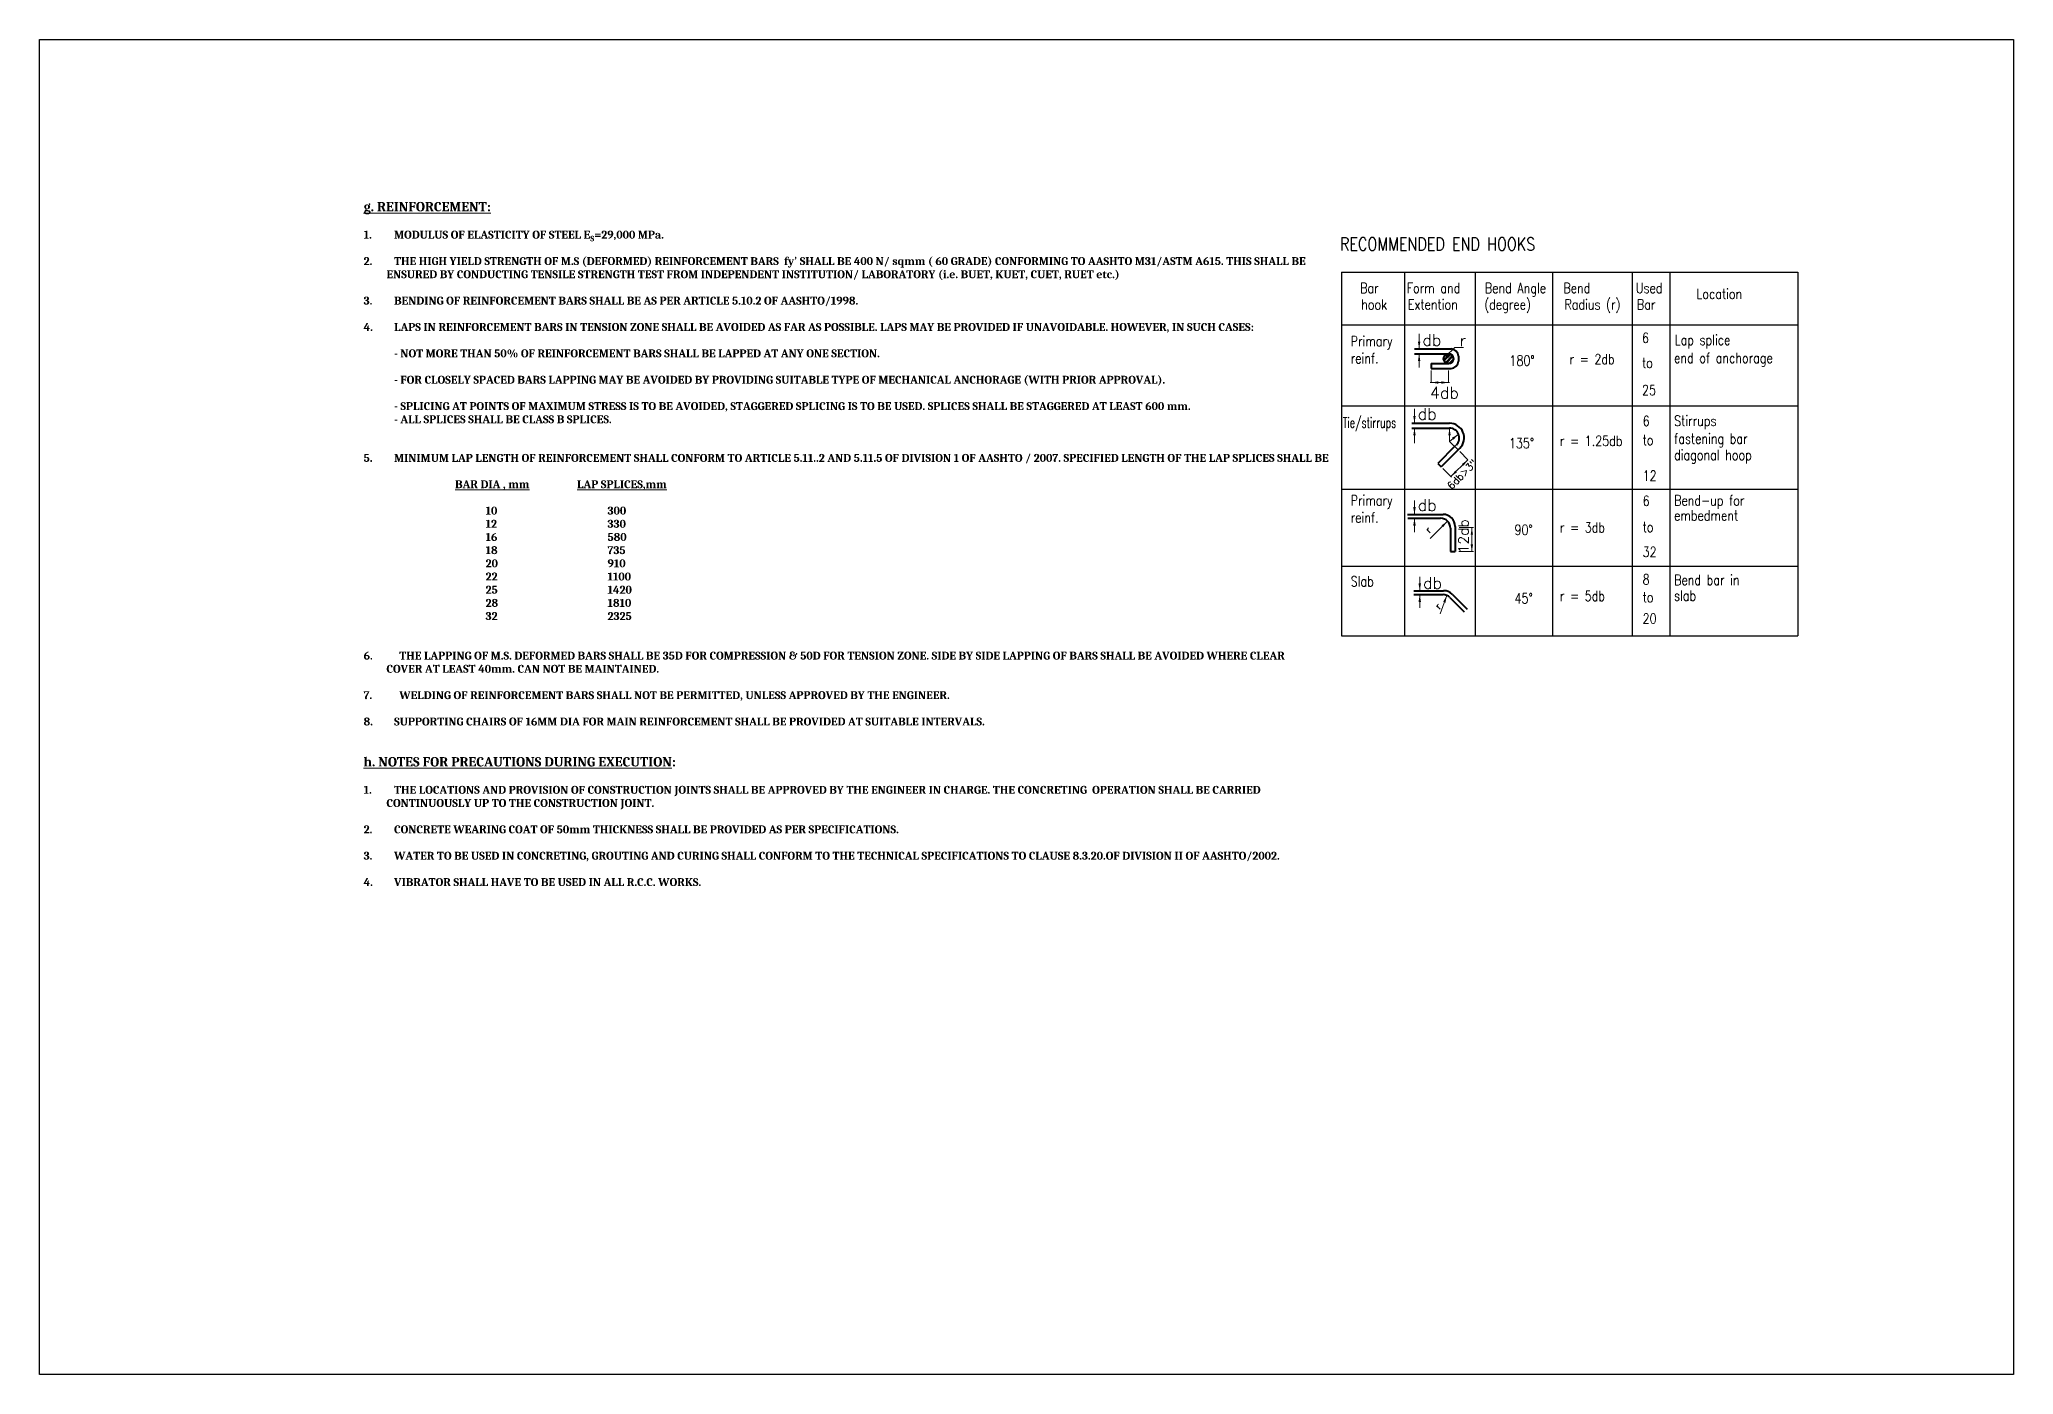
# Model space of a CAD drawing. Header units: millimetres. Extents: x 660635 to 3602845, y -5478610 to -489530.
# Drawn here: x 988742 to 1094503, y -2564203 to -2492705 of the extents above; entities that cross this region are included whole.
import ezdxf

# ---------------------------------------------------------------- set-up
doc = ezdxf.new("R2010")
doc.units = ezdxf.units.MM
doc.header["$LTSCALE"] = 25
doc.header["$MEASUREMENT"] = 0
doc.layers.get('0').update_dxf_attribs({"lineweight": 13})
doc.layers.get('Defpoints').update_dxf_attribs({"color": 230, "lineweight": 9})
for name, color, linetype, lineweight in [('DIM', 8, 'Continuous', 13), ('rod', 191, 'Continuous', 40), ('Sheet-title', 7, 'Continuous', 15), ('text', 7, 'Continuous', 18), ('TITLE', 6, 'Continuous', 9), ('txt', 9, 'Continuous', 5)]:
    doc.layers.add(name, color=color, linetype=linetype, lineweight=lineweight)
doc.styles.add('SIM', font='simplex.shx')
doc.styles.get("Standard").update_dxf_attribs({"font": 'swissl.ttf'})

msp = doc.modelspace()

# ---------------------------------------------------------------- texts
at = {"layer": 'DIM', "color": 4, "style": 'SIM'}
for s, p in [('6db>3"', (1064399.304, -2516832.751)), ('r', (1063205.981, -2519176.828)), ('r', (1063732.821, -2523264.166))]:
    msp.add_text(s, height=390.625, rotation=45, dxfattribs=at).set_placement(p)
at = {"layer": 'Sheet-title', "insert": (1006107.8, -2499364.445), "char_height": 408.375, "width": 50815.2121, "attachment_point": 1}
msp.add_mtext("\\A1;{\\fCambria|b0|i0|c0|p18;\\P\\pt1.09853;\\P \\P\\fCambria|b1|i0|c0|p18;\\H1.22436x;\\Lg. REINFORCEMENT:\\P\\H0.84711x;\\l\\P\\pi-1225.125,l1225.125,tz;1.^IMODULUS OF ELASTICITY OF STEEL E\\H0.7x;\\S^ S;\\H1.42857x;=29,000 MPa.\\P\\pi0,l0;\\P\\pi-1225.125,l1225.125;2.^ITHE HIGH YIELD STRENGTH OF M.S (DEFORMED) REINFORCEMENT BARS  fy' SHALL BE 400 N/ sqmm ( 60 GRADE) CONFORMING TO AASHTO M31/ASTM A615. THIS SHALL BE ENSURED BY CONDUCTING TENSILE STRENGTH TEST FROM INDEPENDENT INSTITUTION/ LABORATORY (i.e. BUET, KUET, CUET, RUET etc.)\\P\\pi0,l0;\\P\\pi-1225.125,l1225.125;3.^IBENDING OF REINFORCEMENT BARS SHALL BE AS PER ARTICLE 5.10.2 OF AASHTO/1998.\\P\\pi0,l0;\\P\\pi-1225.125,l1225.125;4.^ILAPS IN REINFORCEMENT BARS IN TENSION ZONE SHALL BE AVOIDED AS FAR AS POSSIBLE. LAPS MAY BE PROVIDED IF UNAVOIDABLE. HOWEVER, IN SUCH CASES:\\P\\pi0,l0;\\P^I- NOT MORE THAN 50% OF REINFORCEMENT BARS SHALL BE LAPPED AT ANY ONE SECTION.\\P\\P^I- FOR CLOSELY SPACED BARS LAPPING MAY BE AVOIDED BY PROVIDING SUITABLE TYPE OF MECHANICAL ANCHORAGE (WITH PRIOR APPROVAL).\\P\\P\\pi-1633.5,l1633.5;^I- SPLICING AT POINTS OF MAXIMUM STRESS IS TO BE AVOIDED, STAGGERED SPLICING IS TO BE USED. SPLICES SHALL BE STAGGERED AT LEAST 600 mm.\\P^I- ALL SPLICES SHALL BE CLASS B SPLICES.\\P\\pi0,l0;\\fArial Narrow|b0|i0|c0|p34;\\H0.96416x;\\P\\pt1.09853;\\fCambria|b0|i0|c0|p18;\\P\\pi-1225.125,l1225.125,tz;\\fCambria|b1|i0|c0|p18;\\H1.037x;5.^IMINIMUM LAP LENGTH OF REINFORCEMENT SHALL CONFORM TO ARTICLE 5.11..2 AND 5.11.5 OF DIVISION 1 OF AASHTO / 2007. SPECIFIED LENGTH OF THE LAP SPLICES SHALL BE \\P\\pi0,l0;\\P^I^I^I\\LBAR DIA , mm\\l^I^I\\LLAP SPLICES,mm\\P\\P\\l^I^I^I^I10^I^I^I^I300\\P^I^I^I^I12^I^I^I^I330\\P^I^I^I^I16^I^I^I^I580\\P^I^I^I^I18^I^I^I^I735\\P^I^I^I^I20^I^I^I^I910\\P^I^I^I^I22^I^I^I^I1100\\P^I^I^I^I25^I^I^I^I1420\\P^I^I^I^I28^I^I^I^I1810\\P^I^I^I^I32^I^I^I^I2325\\H1.00001x;\\P\\P\\P\\pi-1225.125,l1225.125;6.^I  THE LAPPING OF M.S. DEFORMED BARS SHALL BE 35D FOR COMPRESSION & 50D FOR TENSION ZONE. SIDE BY SIDE LAPPING OF BARS SHALL BE AVOIDED WHERE CLEAR COVER AT LEAST 40mm. CAN NOT BE MAINTAINED.\\P\\pi0,l0;\\P\\pi-1225.125,l1225.125;7.^I  WELDING OF REINFORCEMENT BARS SHALL NOT BE PERMITTED, UNLESS APPROVED BY THE ENGINEER.\\fArial Narrow|b1|i0|c0|p34;\\P\\pi0,l0;\\P\\pi-1225.125,l1225.125;\\fCambria|b1|i0|c0|p18;8.^ISUPPORTING CHAIRS OF 16MM DIA FOR MAIN REINFORCEMENT SHALL BE PROVIDED AT SUITABLE INTERVALS.\\P\\pi0,l0;\\P\\P\\H1.18071x;\\Lh. NOTES FOR PRECAUTIONS DURING EXECUTION\\l:\\P\\H0.84696x;\\P\\pi-1225.125,l1225.125;1.^ITHE LOCATIONS AND PROVISION OF CONSTRUCTION JOINTS SHALL BE APPROVED BY THE ENGINEER IN CHARGE. THE CONCRETING  OPERATION SHALL BE CARRIED CONTINUOUSLY UP TO THE CONSTRUCTION JOINT.\\P\\pi0,l0;\\P\\pi-1225.125,l1225.125;2.^ICONCRETE WEARING COAT OF 50mm THICKNESS SHALL BE PROVIDED AS PER SPECIFICATIONS.\\P\\pi0,l0;\\P\\pi-1225.125,l1225.125;3.^IWATER TO BE USED IN CONCRETING, GROUTING AND CURING SHALL CONFORM TO THE TECHNICAL SPECIFICATIONS TO CLAUSE 8.3.20.OF DIVISION II OF AASHTO/2002.\\P\\pi0,l0;\\P\\pi-1225.125,l1225.125;\\H0.9998x;4.^IVIBRATOR SHALL HAVE TO BE USED IN ALL R.C.C. WORKS.}", dxfattribs=at)
at = {"layer": 'text', "style": 'SIM'}
for s, width, p in [('Bar', 0.8, (1059497.031, -2506289.589)), ('Form and', 0.8, (1061994.409, -2506289.589)), ('(degree)', 0.8, (1066151.488, -2507168.095)), (' Bend Angle', 0.8, (1065877.64, -2506289.589)), ('Bend', 0.8, (1070387.199, -2506289.589)), ('Radius (r)', 0.8, (1070443.455, -2507168.095)), ('Used', 0.8, (1074270.43, -2506289.589)), ('Location', 0.8, (1077512.248, -2506598.739)), ('hook', 0.8, (1059553.286, -2507168.095)), ('Extention', 0.8, (1062050.664, -2507168.095)), ('Bar', 0.8, (1074326.686, -2507168.095)), ('Primary', 0.8, (1058988.036, -2509133.605)), ('6', 0.8, (1074600.32, -2508956.393)), ('Lap splice', 0.8, (1076352.069, -2509067.362)), ('reinf.', 0.8, (1058988.036, -2510052.866)), ('180%%D', 0.8, (1067495.833, -2510175.364)), ('r = 2db', 0.8, (1070717.699, -2510097.322)), ('end of anchorage', 0.8, (1076317.251, -2510037.489)), ('to', 0.8, (1074600.32, -2510292.48)), ('25', 0.8, (1074600.32, -2511756.503)), ('Tie/stirrups', 0.670565, (1058567.754, -2513499.551)), ('6', 0.8, (1074631.444, -2513410.068)), ('Stirrups', 0.8, (1076318.738, -2513396.141)), ('r = 1.25db', 0.8, (1070199.301, -2514472.494)), ('to', 0.8, (1074631.444, -2514426.314)), ('fastening bar', 0.8, (1076318.738, -2514357.494)), ('135%%D', 0.8, (1067468.113, -2514597.608)), ('diagonal hoop', 0.8, (1076318.738, -2515229.701)), ('12', 0.8, (1074631.444, -2516338.113)), ('Primary', 0.8, (1058988.036, -2517662.042)), ('reinf.', 0.8, (1058988.036, -2518581.303)), ('6', 0.8, (1074631.444, -2517684.539)), ('embedment', 0.8, (1076318.738, -2518467.893)), ('Bend-up for', 0.8, (1076318.738, -2517662.145)), ('90%%D', 0.8, (1067768.014, -2519237.915)), ('r = 3db', 0.8, (1070199.301, -2519112.801)), ('to', 0.8, (1074631.444, -2519084.594)), ('32', 0.8, (1074631.444, -2520420.681)), ('Slab', 0.8, (1058991.921, -2521998.744)), ('45%%D', 0.8, (1067768.014, -2522907.41)), ('r = 5db', 0.8, (1070199.301, -2522782.296)), ('to', 0.8, (1074631.444, -2522845.91)), ('8', 0.8, (1074631.444, -2521893.632)), ('slab', 0.8, (1076318.738, -2522760.257)), ('Bend bar in', 0.8, (1076318.738, -2521921.28)), ('20', 0.8, (1074631.444, -2523990.093))]:
    msp.add_text(s, height=546.875, dxfattribs=dict(at, width=width)).set_placement(p)
for s, p in [('db', (1062837.578, -2509112.439)), ('r', (1064821.567, -2509130.292)), ('4db', (1063235.849, -2511935.606)), ('db', (1062587.437, -2513070.416)), ('db', (1062587.437, -2517952.693)), ('db', (1062870.2, -2522127.804))]:
    msp.add_text(s, height=625, dxfattribs=at).set_placement(p)
msp.add_text('12db', height=546.875, rotation=90, dxfattribs=at).set_placement((1065307.862, -2520227.115))
at = {"layer": 'TITLE', "color": 1, "lineweight": 30, "style": 'SIM', "width": 0.8}
msp.add_text(' RECOMMENDED END HOOKS', height=703.125, dxfattribs=at).set_placement((1058031.343, -2504010.704))

# ---------------------------------------------------------------- linework, layer by layer
at = {"color": 0}
for p, q in [((1063979.208, -2509864.446), (1064296.881, -2509546.773)), ((1063987.28, -2509707.577), (1064140.012, -2509554.845)), ((1064002.227, -2509922.807), (1064355.242, -2509569.792)), ((1064070.302, -2510003.53), (1064435.965, -2509637.867)), ((1064120.655, -2510034.556), (1064466.992, -2509688.22)), ((1064245.198, -2510058.811), (1064491.246, -2509812.763)), ((1064360.653, -2510024.735), (1064457.17, -2509928.218))]:
    msp.add_line(p, q, dxfattribs=at)
at = {"layer": 'Defpoints', "lineweight": -2, "ltscale": 100}
msp.add_lwpolyline([(988742.481, -2492705.212), (1094503.37, -2492705.212), (1094503.37, -2564203.043), (988742.481, -2564203.043)], close=True, dxfattribs=at)
at = {"layer": 'DIM'}
for p, q in [((1062658.841, -2509282.034), (1062658.841, -2508471.141)), ((1062658.841, -2509538.356), (1062658.841, -2510269.83)), ((1064097.679, -2509665.854), (1064562.397, -2509192.774)), ((1064562.397, -2509192.774), (1065027.115, -2509192.774)), ((1063306.91, -2510425.214), (1063306.91, -2511076.815)), ((1064231.206, -2510425.214), (1064231.206, -2511076.815)), ((1063253.289, -2511076.815), (1064282.587, -2511076.815))]:
    msp.add_line(p, q, dxfattribs=at)
at = {"layer": 'DIM', "linetype": 'ByBlock'}
for p, q in [((1062408.7, -2513257.546), (1062408.7, -2512488.018)), ((1062408.7, -2513517.962), (1062408.7, -2514323.974)), ((1064286.585, -2513517.962), (1064286.585, -2514226.601)), ((1064286.585, -2514226.601), (1064767.77, -2513839.48)), ((1064286.585, -2514226.601), (1064745.106, -2514685.122)), ((1064837.177, -2514777.193), (1065269.616, -2515209.632)), ((1063929.683, -2515684.686), (1064391.164, -2516143.914)), ((1065269.616, -2515209.632), (1064363.181, -2516116.068)), ((1062408.7, -2518139.823), (1062408.7, -2517402.562)), ((1062408.7, -2518348.155), (1062408.7, -2519088.816)), ((1064179.068, -2518500.703), (1063258.359, -2519421.412)), ((1062691.462, -2522226.442), (1062691.462, -2521491.446)), ((1062691.462, -2522434.774), (1062691.462, -2523145.762))]:
    msp.add_line(p, q, dxfattribs=at)
at = {"layer": 'DIM', "color": 2}
for p, q in [((1064806.085, -2518842.682), (1065565.299, -2518842.682)), ((1064790.206, -2520134.539), (1065565.299, -2520134.539))]:
    msp.add_line(p, q, dxfattribs=at)
at = {"layer": 'DIM', "color": 4}
for p, q in [((1065481.918, -2518842.682), (1065481.918, -2520134.539)), ((1064139.423, -2522474.42), (1063783.386, -2523458.315))]:
    msp.add_line(p, q, dxfattribs=at)
at = {"layer": 'DIM', "linetype": 'ByBlock'}
for points in [[(1062593.737, -2508887.315), (1062723.945, -2508887.315), (1062658.841, -2509277.94)], [(1062593.737, -2509928.981), (1062723.945, -2509928.981), (1062658.841, -2509538.356)], [(1063695.294, -2511011.711), (1063695.294, -2511141.919), (1063304.669, -2511076.815)], [(1063840.581, -2511011.711), (1063840.581, -2511141.919), (1064231.206, -2511076.815)], [(1062343.596, -2512866.921), (1062473.804, -2512866.921), (1062408.7, -2513257.546)], [(1062343.596, -2513908.587), (1062473.804, -2513908.587), (1062408.7, -2513517.962)], [(1064221.481, -2513908.587), (1064351.689, -2513908.587), (1064286.585, -2513517.962)], [(1064422.387, -2514033.225), (1064503.893, -2514134.768), (1064767.77, -2513839.48)], [(1064592.445, -2515793.135), (1064684.782, -2515884.94), (1064363.2, -2516116.048)], [(1064948.829, -2515441.843), (1065041.481, -2515533.33), (1065269.616, -2515209.632)], [(1062343.596, -2517749.198), (1062473.804, -2517749.198), (1062408.7, -2518139.823)], [(1062343.596, -2518738.78), (1062473.804, -2518738.78), (1062408.7, -2518348.155)], [(1063855.18, -2518728.569), (1063946.59, -2518821.297), (1064179.068, -2518500.703)], [(1062626.358, -2521835.817), (1062756.567, -2521835.817), (1062691.462, -2522226.442)], [(1062626.358, -2522825.399), (1062756.567, -2522825.399), (1062691.462, -2522434.774)]]:
    msp.add_solid(points, dxfattribs=at)
at = {"layer": 'DIM', "color": 4}
for points in [[(1065416.814, -2519233.307), (1065547.022, -2519233.307), (1065481.918, -2518842.682)], [(1065416.814, -2519743.914), (1065547.022, -2519743.914), (1065481.918, -2520134.539)], [(1063948.872, -2522821.576), (1064071.763, -2522864.611), (1064139.423, -2522474.42)]]:
    msp.add_solid(points, dxfattribs=at)
at = {"layer": 'rod', "color": 200}
for p, q in [((1062405.144, -2509277.94), (1064374.121, -2509277.94)), ((1062405.144, -2509538.356), (1064243.914, -2509538.356)), ((1064764.745, -2509668.563), (1064764.745, -2509928.979)), ((1063306.417, -2510059.187), (1063306.417, -2510319.602)), ((1063306.417, -2510059.187), (1064243.914, -2510059.187)), ((1063306.417, -2510319.602), (1064374.121, -2510319.602)), ((1064504.329, -2509798.771), (1064504.329, -2509798.771)), ((1062258.753, -2513257.546), (1064286.585, -2513257.546)), ((1062258.753, -2513517.962), (1064286.585, -2513517.962)), ((1064571.701, -2514490.243), (1063652.795, -2515409.15)), ((1064839.01, -2514591.218), (1063837.387, -2515592.841)), ((1063652.795, -2515409.15), (1063837.387, -2515592.841)), ((1062028.5, -2518139.823), (1063940.992, -2518139.823)), ((1062044.854, -2518348.155), (1063810.784, -2518348.155)), ((1064331.616, -2518868.987), (1064331.616, -2520134.539)), ((1064592.031, -2518790.862), (1064592.031, -2520134.539)), ((1064331.616, -2520134.539), (1064592.031, -2520134.539)), ((1062368.175, -2522226.442), (1063972.47, -2522226.442)), ((1062368.175, -2522434.774), (1063940.109, -2522434.774)), ((1064308.393, -2522587.322), (1065076.553, -2523355.483)), ((1064432.824, -2522417.127), (1065223.866, -2523208.169))]:
    msp.add_line(p, q, dxfattribs=at)
msp.add_circle((1064231.206, -2509798.771), 260.416, dxfattribs=at)
for centre, radius, start, end in [((1064243.914, -2509798.771), 260.416, 0, 90), ((1064374.121, -2509668.563), 390.623, 0, 90), ((1064243.914, -2509798.771), 260.416, 270, 0), ((1064374.121, -2509928.979), 390.623, 270, 0), ((1064286.585, -2514038.793), 781.247, 315, 90), ((1064286.585, -2514038.793), 520.831, 315, 90), ((1063940.992, -2518790.862), 651.039, 0, 90), ((1063810.784, -2518868.987), 520.831, 0, 90), ((1063972.47, -2522877.481), 651.039, 45, 90), ((1063940.109, -2522955.606), 520.831, 45, 90)]:
    msp.add_arc(centre, radius, start, end, dxfattribs=at)
at = {"layer": 'txt', "color": 7, "lineweight": 30}
for p, q in [((1058501.337, -2505165.103), (1082954.476, -2505165.103)), ((1058501.337, -2505165.103), (1058501.337, -2524634.331)), ((1082954.476, -2505165.103), (1082954.476, -2524634.331)), ((1058501.337, -2524634.331), (1082954.476, -2524634.331))]:
    msp.add_line(p, q, dxfattribs=at)
at = {"layer": 'txt', "color": 7, "lineweight": 25}
for p, q in [((1061876.428, -2505165.103), (1061876.428, -2524634.331)), ((1065664.795, -2505165.103), (1065664.795, -2524634.331)), ((1069797.559, -2505165.103), (1069797.559, -2524634.331)), ((1074068.082, -2505165.103), (1074068.082, -2524634.331)), ((1076097.569, -2505165.103), (1076097.569, -2524634.331)), ((1058501.337, -2507985.733), (1082954.476, -2507985.733)), ((1058501.337, -2512319.872), (1082954.476, -2512319.872)), ((1058501.337, -2516791.603), (1082954.476, -2516791.603)), ((1058501.337, -2520919.354), (1082954.476, -2520919.354))]:
    msp.add_line(p, q, dxfattribs=at)
at = {"layer": 'txt', "color": 7}
for p, q in [((1064654.868, -2514407.076), (1064571.701, -2514490.243)), ((1064786.927, -2514643.301), (1064758.546, -2514671.682))]:
    msp.add_line(p, q, dxfattribs=at)

msp.set_redraw_order([(e.dxf.handle, doc.entitydb.next_handle()) for e in msp.query("TEXT MTEXT ATTDEF DIMENSION ARC_DIMENSION")])  # texts and dimensions are drawn at this point

doc.saveas('drawing.dxf')
